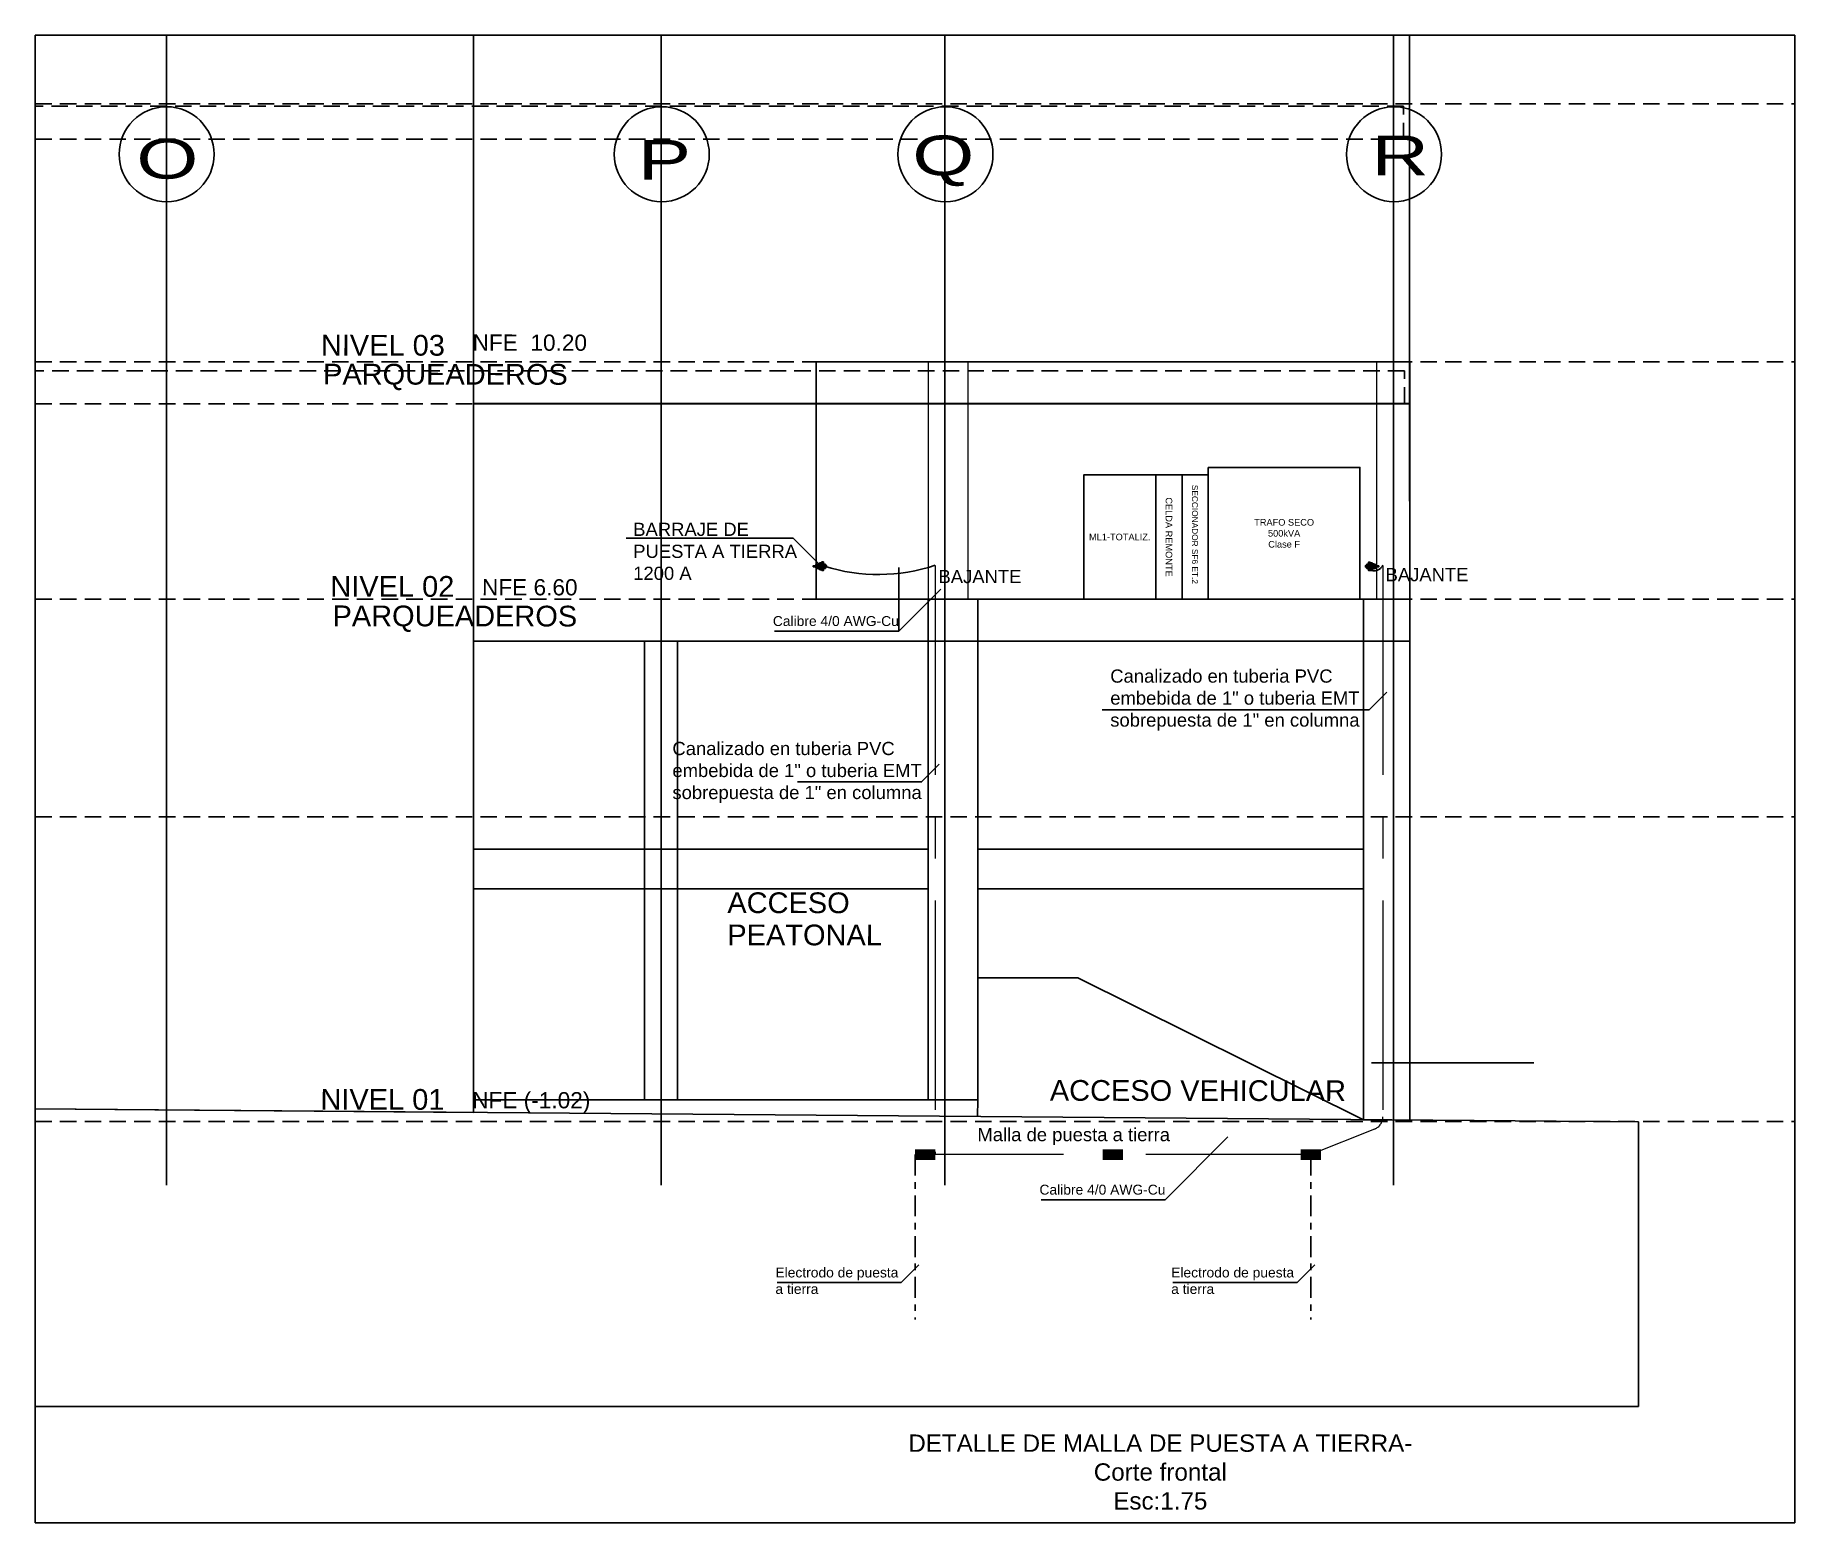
# Model space of a CAD drawing. Header units: millimetres. Extents: x 4.4 to 81.4, y 5.1 to 81.2.
# Drawn here: x 54.68 to 81.36, y 58.63 to 81.19 of the extents above; entities that cross this region are included whole.
import ezdxf

# ---------------------------------------------------------------- set-up
doc = ezdxf.new("R2010")
doc.units = ezdxf.units.MM
for name, pattern in [('CENTER', [50.8, 31.75, -6.35, 6.35, -6.35]), ('CONTINUA', [0]), ('DASHED2', [0.375, 0.25, -0.125])]:
    doc.linetypes.add(name, pattern=pattern)
for name, color, linetype in [('Bajante', 3, 'CENTER'), ('EJE-ESTRUCTURA', 8, 'CENTER'), ('electrodos', 1, 'CENTER'), ('JCA_TEXTO1', 8, 'Continuous'), ('JCA_TEXTO2', 8, 'Continuous'), ('MURO', 8, 'Continuous'), ('plano', 7, 'Continuous'), ('PROYECCION', 8, 'DASHED2'), ('RE80', 7, 'Continuous'), ('TEXTOS', 8, 'Continuous')]:
    doc.layers.add(name, color=color, linetype=linetype)
doc.layers.add('MALLAPT', color=7, linetype='CONTINUA', lineweight=15)
doc.layers.add('TEXTOELECTRICO', color=7, linetype='Continuous', lineweight=25)
doc.styles.get("Standard").update_dxf_attribs({"font": 'arial.ttf'})
doc.styles.add('style2', font='stylu.ttf', dxfattribs={"width": 1.5})
pattern_1 = [(90, (0, 0), (-0.0025, 4e-19), [])]

msp = doc.modelspace()

# ---------------------------------------------------------------- texts
at = {"layer": 'JCA_TEXTO2', "style": 'style2', "width": 1.5}
for s, p in [('O', (56.215, 79.015)), ('P', (63.819, 78.998)), ('Q', (67.979, 79.065)), ('R', (74.938, 79.065))]:
    msp.add_text(s, height=0.603, rotation=0.0293, dxfattribs=at).set_placement(p)
at = {"layer": 'plano', "color": 7, "insert": (71.739, 59.974), "char_height": 0.2625, "width": 7.73932, "attachment_point": 2}
msp.add_mtext('DETALLE DE MALLA DE PUESTA A TIERRA- Corte frontal \\PEsc:1.75', dxfattribs=at)
at = {"layer": 'RE80', "ltscale": 0.015, "attachment_point": 5, "rotation": 270}
for s, insert, char_height, width in [('\\pxqc;CELDA REMONTE', (71.869, 73.581, -1417.062), 0.1, 1.88814), ('\\pxqc;SECCIONADOR SF6 ET.2', (72.263, 73.621), 0.09, 1.96866)]:
    msp.add_mtext(s, dxfattribs=dict(at, insert=insert, char_height=char_height, width=width))
at = {"layer": 'RE80', "ltscale": 0.015, "char_height": 0.1, "attachment_point": 5}
for s, insert, width in [('\\pxqc;ML1-TOTALIZ.', (71.124, 73.581), 1.089), ('\\pxqc;TRAFO SECO\\P500kVA\\PClase F', (73.616, 73.637), 2.30438)]:
    msp.add_mtext(s, dxfattribs=dict(at, insert=insert, width=width))
at = {"layer": 'TEXTOELECTRICO'}
for p in [(75.154, 72.911), (68.376, 72.882)]:
    msp.add_text('BAJANTE', height=0.2, dxfattribs=at).set_placement(p)
at = {"layer": 'TEXTOELECTRICO', "attachment_point": 1}
for s, insert, char_height, width in [('BARRAJE DE PUESTA A TIERRA 1200 A', (63.748, 73.798), 0.2, 2.50644), ('Calibre 4/0 AWG-Cu', (65.865, 72.382, -1417.062), 0.15, 1.90089), ('Canalizado en tuberia PVC embebida de 1" o tuberia EMT sobrepuesta de 1" en columna', (70.98, 71.573), 0.2, 4.01035), ('Canalizado en tuberia PVC embebida de 1" o tuberia EMT sobrepuesta de 1" en columna', (64.342, 70.475), 0.2, 4.01035), ('Malla de puesta a tierra', (68.966, 64.621), 0.2, 3.05952), ('Calibre 4/0 AWG-Cu', (69.907, 63.761, -1417.062), 0.15, 1.90089), ('Electrodo de puesta a tierra', (65.904, 62.505, -1417.062), 0.15, 1.90089), ('Electrodo de puesta a tierra', (71.904, 62.505, -1417.062), 0.15, 1.90089)]:
    msp.add_mtext(s, dxfattribs=dict(at, insert=insert, char_height=char_height, width=width))
at = {"layer": 'TEXTOS', "color": 253}
for s, height, p in [('NIVEL 03', 0.3144, (59.013, 76.333)), ('NFE  10.20', 0.2456, (61.312, 76.407)), ('PARQUEADEROS', 0.31439, (59.046, 75.894)), ('NIVEL 02', 0.3144, (59.156, 72.677)), ('NFE 6.60', 0.2456, (61.455, 72.698)), ('PARQUEADEROS', 0.31439, (59.189, 72.229)), ('ACCESO', 0.3144, (65.175, 67.88)), ('PEATONAL', 0.3144, (65.175, 67.392)), ('NIVEL 01', 0.3144, (59.006, 64.899)), ('NFE (-1.02)', 0.24562, (61.306, 64.921)), ('ACCESO VEHICULAR', 0.31439, (70.064, 65.034))]:
    msp.add_text(s, height=height, rotation=359.9331, dxfattribs=at).set_placement(p)

# ---------------------------------------------------------------- blocks, each defined once
blk = doc.blocks.new('barraje de puesta a tierra')
h = blk.add_hatch()
h.set_pattern_fill('ANSI31', scale=0.02, angle=45)
h.set_pattern_definition(pattern_1)
h.paths.add_polyline_path([(6.644, 26.922), (6.661, 26.922), (6.661, 26.931), (6.644, 26.931)])
h = blk.add_hatch()
h.set_pattern_fill('ANSI31', color=2, scale=0.07)
h.set_pattern_definition([(45, (0, 0), (-0.0061871843, 0.0061871843), [])])
edge = h.paths.add_edge_path()
edge.add_line((6.733, 26.908), (6.749, 26.908))
edge.add_arc((6.749, 26.909), 0.001, 270, 360)
edge.add_line((6.75, 26.909), (6.75, 26.944))
edge.add_arc((6.749, 26.944), 0.001, 360, 450)
edge.add_line((6.749, 26.945), (6.733, 26.945))
edge.add_line((6.733, 26.945), (6.733, 26.908))
h = blk.add_hatch()
h.set_pattern_fill('ANSI31', scale=0.02, angle=45)
h.set_pattern_definition(pattern_1)
h.paths.add_polyline_path([(6.758, 26.922), (6.761, 26.922), (6.761, 26.931), (6.758, 26.931)])
at = {"color": 7}
for p, q in [((6.662, 26.917, 0.153), (6.662, 26.936, 0.153)), ((6.669, 26.932, 0.153), (6.662, 26.932, 0.153)), ((6.669, 26.921, 0.153), (6.662, 26.921, 0.153)), ((6.685, 26.949, 0.153), (6.681, 26.942, 0.153)), ((6.685, 26.904, 0.153), (6.681, 26.911, 0.153)), ((6.702, 26.957, 0.153), (6.699, 26.949, 0.153)), ((6.702, 26.896, 0.153), (6.699, 26.904, 0.153)), ((6.719, 26.964, 0.153), (6.716, 26.957, 0.153)), ((6.719, 26.889, 0.153), (6.716, 26.896, 0.153)), ((6.757, 26.932, 0.153), (6.75, 26.932, 0.153)), ((6.757, 26.921, 0.153), (6.75, 26.921, 0.153)), ((6.757, 26.936, 0.153), (6.757, 26.917, 0.153))]:
    blk.add_line(p, q, dxfattribs=at)
at = {"color": 7, "elevation": 0.153}
for points in [[(6.644, 26.922), (6.661, 26.922), (6.661, 26.931), (6.644, 26.931)], [(6.669, 26.911), (6.681, 26.911), (6.681, 26.942), (6.669, 26.942)], [(6.685, 26.904), (6.699, 26.904), (6.699, 26.949), (6.685, 26.949)], [(6.702, 26.896), (6.716, 26.896), (6.716, 26.957), (6.702, 26.957)], [(6.719, 26.889), (6.733, 26.889), (6.733, 26.964), (6.719, 26.964)], [(6.758, 26.922), (6.761, 26.922), (6.761, 26.931), (6.758, 26.931)]]:
    blk.add_lwpolyline(points, close=True, dxfattribs=at)
for points in [[(6.662, 26.917), (6.668, 26.917, 0.414214), (6.669, 26.918), (6.669, 26.935, 0.414214), (6.668, 26.936), (6.662, 26.936, 0.414214), (6.661, 26.935), (6.661, 26.918, 0.414214)], [(6.733, 26.908), (6.749, 26.908, 0.414214), (6.75, 26.909), (6.75, 26.944, 0.414214), (6.749, 26.945), (6.733, 26.945)], [(6.751, 26.917), (6.757, 26.917, 0.414214), (6.758, 26.918), (6.758, 26.935, 0.414214), (6.757, 26.936), (6.751, 26.936, 0.414214), (6.75, 26.935), (6.75, 26.918, 0.414214)]]:
    blk.add_lwpolyline(points, format="xyb", close=True, dxfattribs=at)

# ---------------------------------------------------------------- hatches: boundary and pattern name
for points in [[(68.328, 64.135), (68.02, 64.135), (68.02, 64.298), (68.328, 64.298)], [(71.174, 64.135), (70.866, 64.135), (70.866, 64.298), (71.174, 64.298)], [(74.174, 64.135), (73.866, 64.135), (73.866, 64.298), (74.174, 64.298)]]:
    msp.add_hatch(color=2).paths.add_polyline_path(points)

# ---------------------------------------------------------------- linework, layer by layer
at = {"layer": 'Bajante', "lineweight": 20, "ltscale": 0.1}
msp.add_lwpolyline([(68.327, 73.152), (68.327, 64.217)], dxfattribs=at)
msp.add_lwpolyline([(75.113, 73.152), (75.113, 64.791, -0.306295), (74.987, 64.605), (74.02, 64.217)], format="xyb", dxfattribs=at)
at = {"layer": 'Bajante', "ltscale": 0.09}
for centre, radius, start, end in [((67.463, 75.748), 2.735, 252.6239, 288.3972), ((74.976, 73.223), 0.153, 213.6812, 332.8121)]:
    msp.add_arc(centre, radius, start, end, dxfattribs=at)
at = {"layer": 'EJE-ESTRUCTURA'}
for p, q in [((56.674, 63.755), (56.674, 81.19)), ((64.171, 63.755), (64.171, 81.19)), ((68.472, 63.755), (68.472, 81.19)), ((75.272, 63.755), (75.272, 81.19))]:
    msp.add_line(p, q, dxfattribs=at)
at = {"layer": 'electrodos', "ltscale": 0.01}
for points in [[(68.02, 64.217), (68.02, 61.717)], [(74.02, 64.217), (74.02, 61.717)]]:
    msp.add_lwpolyline(points, dxfattribs=at)
at = {"layer": 'JCA_TEXTO1', "linetype": 'Continuous'}
for centre in [(56.674, 79.385), (64.181, 79.385), (68.482, 79.385), (75.282, 79.385)]:
    msp.add_circle(centre, 0.72, dxfattribs=at)
at = {"layer": 'MALLAPT', "color": 7, "ltscale": 10}
for points in [[(66.521, 72.637), (66.521, 76.24)], [(68.22, 76.24), (68.22, 72.637)], [(68.819, 76.24), (68.819, 72.637)], [(75.015, 76.24), (75.015, 72.637)], [(75.52, 76.24), (75.52, 72.637)], [(72.464, 74.637), (72.464, 72.637)], [(74.764, 74.637), (74.764, 72.637)]]:
    msp.add_lwpolyline(points, dxfattribs=at)
at = {"layer": 'MALLAPT', "color": 7, "linetype": 'DASHED2', "ltscale": 10}
msp.add_lwpolyline([(74.02, 64.217), (68.02, 64.217)], dxfattribs=at)
at = {"layer": 'MURO'}
for p, q in [((61.326, 68.849), (68.222, 68.849)), ((61.326, 68.245), (61.326, 68.849)), ((68.222, 68.245), (61.326, 68.245)), ((74.939, 65.609), (77.401, 65.609)), ((68.97, 65.048), (61.326, 65.048)), ((68.97, 65.048), (68.968, 64.795))]:
    msp.add_line(p, q, dxfattribs=at)
at = {"layer": 'MURO', "extrusion": (0, 0, -1)}
for p, q in [((74.82, 68.849), (68.97, 68.849)), ((68.97, 68.245), (74.82, 68.245))]:
    msp.add_line(p, q, dxfattribs=at)
at = {"layer": 'MURO'}
for points in [[(54.682, 64.911), (61.326, 64.857), (61.326, 81.19)], [(61.326, 81.19), (61.325, 75.604), (75.519, 75.604), (75.519, 81.19)], [(75.52, 72.001), (61.326, 72.001), (61.326, 75.603), (75.519, 75.603), (75.52, 72.637)], [(78.991, 64.713), (54.682, 64.911)], [(78.991, 64.713), (78.991, 60.397)], [(54.682, 60.397), (78.991, 60.397)]]:
    msp.add_lwpolyline(points, dxfattribs=at)
for points in [[(68.222, 72.637), (68.97, 72.637), (68.97, 65.048), (68.222, 65.048)], [(74.82, 72.637), (75.52, 72.637), (75.52, 64.742), (74.82, 64.747)], [(63.921, 65.048), (63.921, 72.001), (64.421, 72.001), (64.421, 65.048)], [(74.82, 64.747), (70.487, 66.896), (68.97, 66.896), (68.97, 72.001), (74.82, 72.001)]]:
    msp.add_lwpolyline(points, close=True, dxfattribs=at)
at = {"layer": 'PROYECCION'}
for p, q in [((54.682, 80.148), (81.358, 80.148)), ((54.682, 76.24), (81.358, 76.24)), ((54.682, 72.637), (81.358, 72.637)), ((54.682, 72.637), (81.358, 72.637)), ((54.682, 69.338), (81.358, 69.338)), ((54.682, 64.717), (81.358, 64.717))]:
    msp.add_line(p, q, dxfattribs=at)
for points in [[(54.682, 79.613), (75.427, 79.613), (75.427, 80.113), (54.682, 80.113)], [(54.682, 75.603), (75.44, 75.603), (75.44, 76.103), (54.682, 76.103)]]:
    msp.add_lwpolyline(points, dxfattribs=at)
at = {"layer": 'RE80'}
msp.add_line((68.222, 68.849), (68.222, 68.245), dxfattribs=at)
at = {"layer": 'RE80', "extrusion": (0, 0, -1)}
for p, q in [((68.97, 68.849), (68.97, 68.245)), ((74.82, 68.245), (74.82, 68.849))]:
    msp.add_line(p, q, dxfattribs=at)
at = {"layer": 'RE80'}
for points in [[(54.682, 81.19), (81.358, 81.19), (81.358, 58.635), (54.682, 58.635)], [(66.521, 76.24), (75.52, 76.24), (75.52, 72.637), (66.521, 72.637)], [(71.669, 74.525), (70.58, 74.525), (70.58, 72.637), (71.669, 72.637)], [(71.669, 74.525), (72.464, 74.525), (72.464, 72.637), (71.669, 72.637)], [(72.464, 74.637), (74.764, 74.637), (74.764, 72.637), (72.464, 72.637)]]:
    msp.add_lwpolyline(points, close=True, dxfattribs=at)
msp.add_lwpolyline([(72.069, 72.637), (72.069, 74.525)], dxfattribs=at)
at = {"layer": 'TEXTOELECTRICO'}
for points in [[(66.56, 73.177), (66.174, 73.563), (63.639, 73.563)], [(67.773, 73.119), (67.773, 72.155), (65.89, 72.155)], [(68.41, 72.793), (67.773, 72.155), (65.89, 72.155)], [(75.173, 71.231), (74.905, 70.963), (70.859, 70.963)], [(68.387, 70.135), (68.119, 69.867), (66.236, 69.867)], [(72.765, 64.485), (71.815, 63.534), (69.932, 63.534)], [(68.08, 62.547), (67.812, 62.279), (65.929, 62.279)], [(74.08, 62.547), (73.812, 62.279), (71.929, 62.279)]]:
    msp.add_lwpolyline(points, dxfattribs=at)

# ---------------------------------------------------------------- block references
at = {"color": 7, "xscale": 1.728, "yscale": 1.728, "zscale": 1.728}
msp.add_blockref('barraje de puesta a tierra', (54.997, 26.609, -0.265), dxfattribs=at)
at = {"color": 7, "xscale": 1.728, "yscale": 1.728, "zscale": 1.728, "rotation": 180}
msp.add_blockref('barraje de puesta a tierra', (86.532, 119.666, -0.265), dxfattribs=at)

msp.set_redraw_order([(e.dxf.handle, doc.entitydb.next_handle()) for e in msp.query("TEXT MTEXT ATTDEF DIMENSION ARC_DIMENSION")])  # texts and dimensions are drawn at this point

doc.saveas('drawing.dxf')
